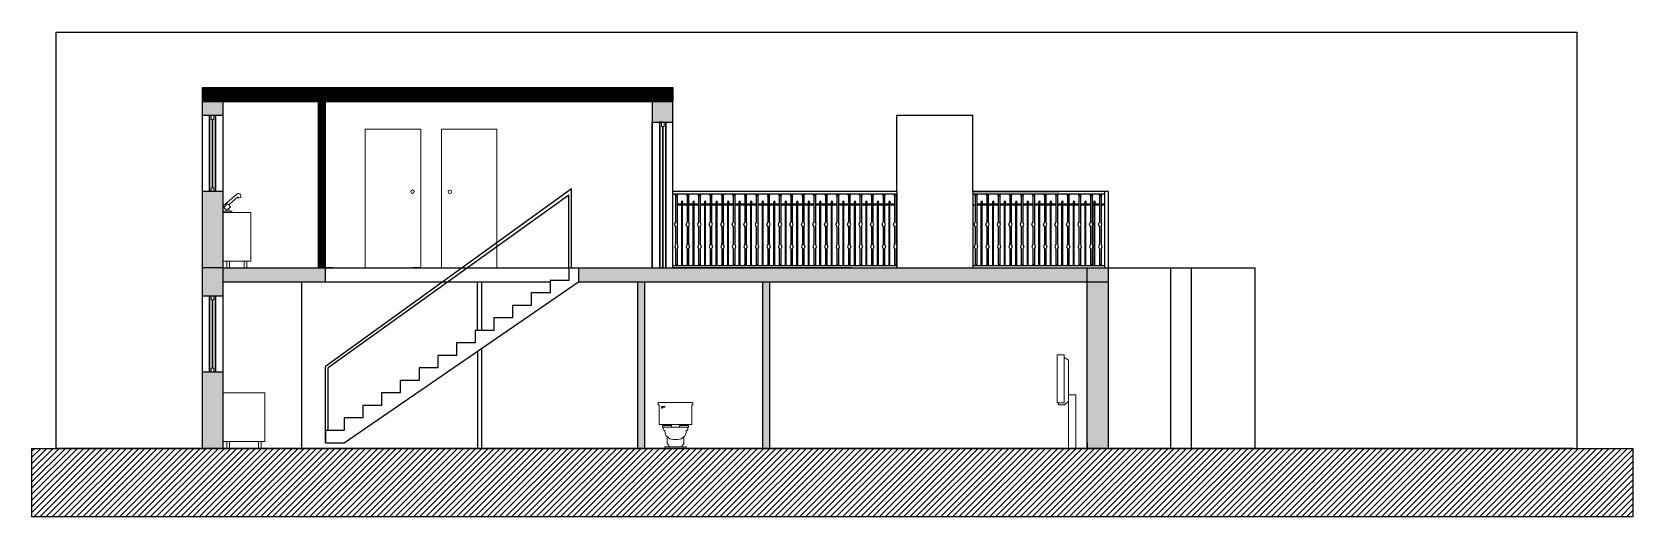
# Model space of a CAD drawing. Header units: inches. Extents: x -422522 to 22891, y -2973 to 414515.
# Drawn here: x 19571 to 21881, y 8225 to 8923 of the extents above; entities that cross this region are included whole.
import ezdxf

# ---------------------------------------------------------------- set-up
doc = ezdxf.new("R2010")
doc.units = ezdxf.units.IN
doc.header["$MEASUREMENT"] = 0
doc.layers.get('0').update_dxf_attribs({"lineweight": 25})
doc.layers.add('ARREDAMENTO', color=8, linetype='Continuous', lineweight=18)
doc.layers.add('INFISSI', color=4, linetype='Continuous', lineweight=18)
doc.layers.add('ringhiera', color=251, linetype='Continuous')
doc.styles.add('ARCH', font='txt')

# ---------------------------------------------------------------- blocks, each defined once
blk = doc.blocks.new('15FTOI06')
for p, q in [((10.5, 28), (-10.5, 28)), ((-10.5, 28), (-10.5, 26.5)), ((-10.5, 26.5), (-10, 26.5)), ((-10, 26.5), (-10, 14.5)), ((-8.5, 25.5), (-8.5, 24.5)), ((-6.5, 25.5), (-8.5, 25.5)), ((-8.5, 24.5), (-8, 24.5)), ((-8, 24.5), (-8, 25)), ((-8, 25), (-6.5, 25)), ((-6.5, 25), (-6.5, 25.5)), ((10, 14.5), (10, 26.5)), ((10, 26.5), (10.5, 26.5)), ((10.5, 26.5), (10.5, 28)), ((-10, 14.5), (10, 14.5)), ((-8, 14), (-8, 13)), ((-2.5, 14), (-8, 14)), ((-8, 13), (8, 13)), ((-7.5, 13), (-7.5, 11.5)), ((-6.5, 11), (-7, 11)), ((-6.5, 10.5), (-6.5, 11)), ((-2.5, 14), (-2.5, 13)), ((8, 14), (2.5, 14)), ((2.5, 14), (2.5, 13)), ((6.5, 10.5), (6.5, 11)), ((7, 11), (6.5, 11)), ((7.5, 11.5), (7.5, 13)), ((8, 13), (8, 14)), ((-6.5, 0), (-6.5, 1)), ((-6.5, 1), (6.5, 1)), ((-5, 6.93), (-5, 3)), ((-4, 2), (-4, 1)), ((1.5, 5.5), (-1.5, 5.5)), ((4, 2), (4, 1)), ((5, 3), (5, 6.93)), ((6.5, 1), (6.5, 0))]:
    blk.add_line(p, q)
for centre, radius, start, end in [((-7, 11.5), 0.5, 180, 270), ((-1.5, 10.5), 5, 180, 270), ((1.5, 10.5), 5, 270, 0), ((7, 11.5), 0.5, 270, 0), ((-4, 3), 1, 180, 270), ((4, 3), 1, 270, 0)]:
    blk.add_arc(centre, radius, start, end)
at = {"style": 'ARCH', "flags": 3}
blk.add_attdef('ITEM', (-10.5, -9), '', height=6, dxfattribs=at)
blk = doc.blocks.new('7-rob-elev')
for p, q in [((19.9, 26.9), (2.3, 11.4)), ((24.7, 25.6), (26, 21.8)), ((0, 8), (0, 2)), ((0, 2), (0, 0)), ((8.4, 2), (0, 2)), ((0, 0), (12.5, 0)), ((1, 7.1), (5.7, 12.3)), ((1, 10.3), (2.3, 11.4)), ((1, 7.1), (4.9, 3.1)), ((4.9, 3.1), (10.6, 7.4)), ((5.7, 12.3), (8.3, 11.1)), ((8, 11.2), (20.4, 22)), ((8.3, 11.1), (10.2, 8.7)), ((8.4, 2), (8.3, 5.7)), ((8.4, 2), (12.5, 2)), ((10.2, 8.7), (10.6, 7.4)), ((12.5, 2), (12.5, 0)), ((22, 21.6), (22.5, 20.5)), ((22.5, 20.5), (26, 21.8))]:
    blk.add_line(p, q)
for centre, radius, start, end in [((21.9, 24.6), 3, 19.115, 131.3547), ((3, 8), 3, 131.4831, 180), ((21.1, 21.3), 1, 21.5008, 131.0519)]:
    blk.add_arc(centre, radius, start, end)
blk = doc.blocks.new('scale')
for p, q in [((20333.1, 8697.5), (19978.1, 8441.5)), ((20329.1, 8688.5), (19982.1, 8439.4)), ((20329.1, 8583.5), (20329.1, 8688.5)), ((20333.1, 8583.5), (20333.1, 8697.5)), ((20329.1, 8583.5), (20329.1, 8565.5)), ((20343.1, 8583.5), (20343.1, 8563.5)), ((20005.1, 8331.5), (20343.1, 8563.5)), ((20302.1, 8547.5), (20275.1, 8547.5)), ((20275.1, 8547.5), (20275.1, 8529.5)), ((20329.1, 8565.5), (20302.1, 8565.5)), ((20302.1, 8565.5), (20302.1, 8547.5)), ((20275.1, 8529.5), (20248.1, 8529.5)), ((20248.1, 8529.5), (20248.1, 8511.5)), ((20248.1, 8511.5), (20221.1, 8511.5)), ((20221.1, 8511.5), (20221.1, 8493.5)), ((20221.1, 8493.5), (20194.1, 8493.5)), ((20194.1, 8493.5), (20194.1, 8475.5)), ((20167.1, 8457.5), (20140.1, 8457.5)), ((20140.1, 8457.5), (20140.1, 8439.5)), ((20194.1, 8475.5), (20167.1, 8475.5)), ((20167.1, 8475.5), (20167.1, 8457.5)), ((19978.1, 8331.5), (19978.1, 8441.5)), ((19982.1, 8349.5), (19982.1, 8439.4)), ((20140.1, 8439.5), (20113.1, 8439.5)), ((20113.1, 8439.5), (20113.1, 8421.5)), ((20113.1, 8421.5), (20086.1, 8421.5)), ((20086.1, 8421.5), (20086.1, 8403.5)), ((20059.1, 8385.5), (20032.1, 8385.5)), ((20032.1, 8385.5), (20032.1, 8367.5)), ((20086.1, 8403.5), (20059.1, 8403.5)), ((20059.1, 8403.5), (20059.1, 8385.5)), ((20032.1, 8367.5), (20005.1, 8367.5)), ((20005.1, 8367.5), (20005.1, 8349.5)), ((20005.1, 8349.5), (19978.1, 8349.5)), ((19978.1, 8349.5), (19978.1, 8331.5)), ((19978.1, 8331.5), (20005.1, 8331.5))]:
    blk.add_line(p, q)

msp = doc.modelspace()

# ---------------------------------------------------------------- hatches: boundary and pattern name
h = msp.add_hatch()
h.set_pattern_fill('ANSI31', color=0)
h.paths.add_polyline_path([(20496, 8843.5), (19817.3, 8843.5), (19817.3, 8823.5), (20496, 8823.5)])
h.paths.add_polyline_path([(19994.8, 8823.5), (19984.8, 8823.5), (19984.8, 8583.5), (19994.8, 8583.5)])
h = msp.add_hatch(color=0)
h.dxf.hatch_style = 1
h.paths.add_polyline_path([(20496, 8823.5), (20466, 8823.5), (20466, 8793.5), (20496, 8793.5)])
h.paths.add_polyline_path([(19847.3, 8693.5), (19817.3, 8693.5), (19817.3, 8583.5), (19847.3, 8583.5), (19847.3, 8593.5)])
h.paths.add_polyline_path([(19847.3, 8823.5), (19817.3, 8823.5), (19817.3, 8803.5), (19847.3, 8803.5)])
h.paths.add_polyline_path([(19847.3, 8583.5), (19817.3, 8583.5), (19817.3, 8543.5), (19847.3, 8543.5)])
h.paths.add_polyline_path([(19847.3, 8433.5), (19817.3, 8433.5), (19817.3, 8323.5), (19847.3, 8323.5)])
h = msp.add_hatch(color=0)
h.dxf.hatch_style = 1
h.paths.add_polyline_path([(19994.8, 8583.5), (19984.8, 8583.5), (19978.1, 8583.5), (19847.3, 8583.5), (19847.3, 8563.5), (19994.8, 8563.5)])
h.paths.add_polyline_path([(21093.9, 8583.5), (20359.8, 8583.5), (20359.8, 8563.5), (21093.9, 8563.5)])
h.paths.add_polyline_path([(20455.6, 8563.5), (20445.7, 8563.5), (20445.7, 8323.5), (20455.6, 8323.5)])
h.paths.add_polyline_path([(20635.8, 8563.5), (20625.9, 8563.5), (20625.9, 8323.5), (20635.8, 8323.5)])
h.paths.add_polyline_path([(21123.9, 8583.5), (21093.9, 8583.5), (21093.9, 8563.5), (21123.9, 8563.5)])
h.paths.add_polyline_path([(21123.9, 8563.5), (21093.9, 8563.5), (21093.9, 8323.5), (21123.9, 8323.5)])
h = msp.add_hatch()
h.set_pattern_fill('ANSI31', color=0, scale=50)
h.paths.add_polyline_path([(21881.3, 8323.5), (19571.4, 8323.5), (19571.4, 8224.8), (21881.3, 8224.8)])

# ---------------------------------------------------------------- linework, layer by layer
for p, q in [((19606.4, 8323.5), (19606.4, 8923.5)), ((19606.4, 8923.5), (21800.5, 8923.5)), ((21800.5, 8923.5), (21800.5, 8323.5)), ((19817.3, 8823.5), (19817.3, 8843.5)), ((19817.3, 8843.5), (20496, 8843.5)), ((20496, 8843.5), (20496, 8823.5)), ((19817.3, 8323.5), (19817.3, 8823.5)), ((19817.3, 8583.5), (19817.3, 8823.5)), ((19817.3, 8823.5), (20496, 8823.5)), ((19817.3, 8693.5), (19817.3, 8803.5)), ((19817.3, 8803.5), (19847.3, 8803.5)), ((19847.3, 8323.5), (19847.3, 8823.5)), ((19984.8, 8583.5), (19984.8, 8823.5)), ((19994.8, 8583.5), (19994.8, 8823.5)), ((20466, 8823.5), (20466, 8583.5)), ((20496, 8583.7), (20496, 8823.5)), ((20819.1, 8693.6), (20819.1, 8803.6)), ((20819.1, 8803.6), (20928.8, 8803.6)), ((20928.8, 8693.7), (20928.8, 8803.6)), ((20466, 8583.5), (20466, 8793.5)), ((20466, 8793.5), (20496, 8793.5)), ((20481, 8793.5), (20476, 8793.5)), ((19847.3, 8693.5), (19817.3, 8693.5)), ((19847.3, 8583.5), (19847.3, 8693.5)), ((20496, 8583.7), (20496, 8693.7)), ((20819.1, 8693.7), (20496, 8693.7)), ((20819.4, 8690), (20496, 8690)), ((20500, 8688.3), (20500, 8649.7)), ((20502.1, 8688.3), (20502.1, 8649.7)), ((20516.6, 8688.3), (20516.6, 8649.7)), ((20518.8, 8688.3), (20518.8, 8649.7)), ((20533.2, 8688.3), (20533.2, 8649.7)), ((20535.4, 8688.3), (20535.4, 8649.7)), ((20549.9, 8688.3), (20549.9, 8649.7)), ((20552, 8688.3), (20552, 8649.7)), ((20566.5, 8688.3), (20566.5, 8649.7)), ((20568.7, 8688.3), (20568.7, 8649.7)), ((20583.1, 8688.3), (20583.1, 8649.7)), ((20585.3, 8688.3), (20585.3, 8649.7)), ((20599.8, 8688.3), (20599.8, 8649.7)), ((20601.9, 8688.3), (20601.9, 8649.7)), ((20616.4, 8688.3), (20616.4, 8649.7)), ((20618.5, 8688.3), (20618.5, 8649.7)), ((20633, 8688.3), (20633, 8649.7)), ((20635.2, 8688.3), (20635.2, 8649.7)), ((20649.6, 8688.3), (20649.6, 8649.7)), ((20651.8, 8688.3), (20651.8, 8649.7)), ((20666.3, 8688.3), (20666.3, 8649.7)), ((20668.4, 8688.3), (20668.4, 8649.7)), ((20682.9, 8688.3), (20682.9, 8649.7)), ((20685.1, 8688.3), (20685.1, 8649.7)), ((20699.5, 8688.3), (20699.5, 8649.7)), ((20701.7, 8688.3), (20701.7, 8649.7)), ((20716.2, 8688.3), (20716.2, 8649.7)), ((20716.2, 8688.3), (20716.2, 8649.7)), ((20718.3, 8688.3), (20718.3, 8649.7)), ((20718.3, 8688.3), (20718.3, 8649.7)), ((20732.8, 8688.3), (20732.8, 8649.7)), ((20734.9, 8688.3), (20734.9, 8649.7)), ((20749.4, 8688.3), (20749.4, 8649.7)), ((20751.6, 8688.3), (20751.6, 8649.7)), ((20766, 8688.3), (20766, 8649.7)), ((20768.2, 8688.3), (20768.2, 8649.7)), ((20782.7, 8688.3), (20782.7, 8649.7)), ((20784.8, 8688.3), (20784.8, 8649.7)), ((20799.3, 8688.3), (20799.3, 8649.7)), ((20801.5, 8688.3), (20801.5, 8649.7)), ((20815.9, 8688.3), (20815.9, 8649.7)), ((20818.1, 8688.3), (20818.1, 8649.7)), ((20819.1, 8693.6), (20819.1, 8583.5)), ((20928.8, 8693.7), (20928.8, 8583.5)), ((21118.8, 8693.7), (20928.8, 8693.7)), ((20928.8, 8693.7), (21053.9, 8693.7)), ((21118.8, 8690), (20928.8, 8690)), ((20932.3, 8688.3), (20932.3, 8649.7)), ((20934.5, 8688.3), (20934.5, 8649.7)), ((20948.9, 8688.3), (20948.9, 8649.7)), ((20951.1, 8688.3), (20951.1, 8649.7)), ((20965.6, 8688.3), (20965.6, 8649.7)), ((20965.6, 8688.3), (20965.6, 8649.7)), ((20967.7, 8688.3), (20967.7, 8649.7)), ((20967.7, 8688.3), (20967.7, 8649.7)), ((20982.2, 8688.3), (20982.2, 8649.7)), ((20984.4, 8688.3), (20984.4, 8649.7)), ((20998.8, 8688.3), (20998.8, 8649.7)), ((21001, 8688.3), (21001, 8649.7)), ((21015.5, 8688.3), (21015.5, 8649.7)), ((21017.6, 8688.3), (21017.6, 8649.7)), ((21032.1, 8688.3), (21032.1, 8649.7)), ((21032.1, 8688.3), (21032.1, 8649.7)), ((21034.2, 8688.3), (21034.2, 8649.7)), ((21034.2, 8688.3), (21034.2, 8649.7)), ((21048.7, 8688.3), (21048.7, 8649.7)), ((21048.7, 8688.3), (21048.7, 8649.7)), ((21050.9, 8688.3), (21050.9, 8649.7)), ((21050.9, 8688.3), (21050.9, 8649.7)), ((21065.3, 8688.3), (21065.3, 8649.7)), ((21067.5, 8688.3), (21067.5, 8649.7)), ((21082, 8688.3), (21082, 8649.7)), ((21084.1, 8688.3), (21084.1, 8649.7)), ((21098.6, 8688.3), (21098.6, 8649.7)), ((21100.8, 8688.3), (21100.8, 8649.7)), ((21111.6, 8688.3), (21111.6, 8649.7)), ((21113.8, 8688.3), (21113.8, 8649.7)), ((21123.9, 8693.7), (21118.8, 8693.7)), ((21118.8, 8693.7), (21118.8, 8583.5)), ((21123.9, 8693.7), (21123.9, 8583.5)), ((20516.6, 8675.6), (20502.1, 8675.6)), ((20516.6, 8673.8), (20502.1, 8673.8)), ((20508.8, 8676.7), (20508.8, 8677.4)), ((20508.8, 8586.8), (20508.8, 8673.8)), ((20510, 8676.7), (20510, 8677.4)), ((20510, 8586.8), (20510, 8673.8)), ((20533.2, 8675.6), (20518.8, 8675.6)), ((20533.2, 8673.8), (20518.8, 8673.8)), ((20525.4, 8676.7), (20525.4, 8677.4)), ((20525.4, 8586.8), (20525.4, 8673.8)), ((20526.6, 8676.7), (20526.6, 8677.4)), ((20526.6, 8586.8), (20526.6, 8673.8)), ((20549.9, 8675.6), (20535.4, 8675.6)), ((20549.9, 8673.8), (20535.4, 8673.8)), ((20542, 8676.7), (20542, 8677.4)), ((20542, 8586.8), (20542, 8673.8)), ((20543.2, 8676.7), (20543.2, 8677.4)), ((20543.2, 8586.8), (20543.2, 8673.8)), ((20566.5, 8675.6), (20552, 8675.6)), ((20566.5, 8673.8), (20552, 8673.8)), ((20558.7, 8676.7), (20558.7, 8677.4)), ((20558.7, 8586.8), (20558.7, 8673.8)), ((20559.9, 8676.7), (20559.9, 8677.4)), ((20559.9, 8586.8), (20559.9, 8673.8)), ((20583.1, 8675.6), (20568.7, 8675.6)), ((20583.1, 8673.8), (20568.7, 8673.8)), ((20575.3, 8676.7), (20575.3, 8677.4)), ((20575.3, 8586.8), (20575.3, 8673.8)), ((20576.5, 8676.7), (20576.5, 8677.4)), ((20576.5, 8586.8), (20576.5, 8673.8)), ((20599.8, 8675.6), (20585.3, 8675.6)), ((20599.8, 8673.8), (20585.3, 8673.8)), ((20591.9, 8676.7), (20591.9, 8677.4)), ((20591.9, 8586.8), (20591.9, 8673.8)), ((20593.1, 8676.7), (20593.1, 8677.4)), ((20593.1, 8586.8), (20593.1, 8673.8)), ((20616.4, 8675.6), (20601.9, 8675.6)), ((20616.4, 8673.8), (20601.9, 8673.8)), ((20608.6, 8676.7), (20608.6, 8677.4)), ((20608.6, 8586.8), (20608.6, 8673.8)), ((20609.7, 8676.7), (20609.7, 8677.4)), ((20609.7, 8586.8), (20609.7, 8673.8)), ((20633, 8675.6), (20618.5, 8675.6)), ((20633, 8673.8), (20618.5, 8673.8)), ((20625.2, 8676.7), (20625.2, 8677.4)), ((20625.2, 8586.8), (20625.2, 8673.8)), ((20626.4, 8676.7), (20626.4, 8677.4)), ((20626.4, 8586.8), (20626.4, 8673.8)), ((20649.6, 8675.6), (20635.2, 8675.6)), ((20649.6, 8673.8), (20635.2, 8673.8)), ((20641.8, 8676.7), (20641.8, 8677.4)), ((20641.8, 8586.8), (20641.8, 8673.8)), ((20643, 8676.7), (20643, 8677.4)), ((20643, 8586.8), (20643, 8673.8)), ((20666.3, 8675.6), (20651.8, 8675.6)), ((20666.3, 8673.8), (20651.8, 8673.8)), ((20658.4, 8676.7), (20658.4, 8677.4)), ((20658.4, 8586.8), (20658.4, 8673.8)), ((20659.6, 8676.7), (20659.6, 8677.4)), ((20659.6, 8586.8), (20659.6, 8673.8)), ((20682.9, 8675.6), (20668.4, 8675.6)), ((20682.9, 8673.8), (20668.4, 8673.8)), ((20675.1, 8676.7), (20675.1, 8677.4)), ((20675.1, 8586.8), (20675.1, 8673.8)), ((20676.3, 8676.7), (20676.3, 8677.4)), ((20676.3, 8586.8), (20676.3, 8673.8)), ((20699.5, 8675.6), (20685.1, 8675.6)), ((20699.5, 8673.8), (20685.1, 8673.8)), ((20691.7, 8676.7), (20691.7, 8677.4)), ((20691.7, 8586.8), (20691.7, 8673.8)), ((20692.9, 8676.7), (20692.9, 8677.4)), ((20692.9, 8586.8), (20692.9, 8673.8)), ((20716.2, 8675.6), (20701.7, 8675.6)), ((20716.2, 8673.8), (20701.7, 8673.8)), ((20708.3, 8676.7), (20708.3, 8677.4)), ((20708.3, 8586.8), (20708.3, 8673.8)), ((20709.5, 8676.7), (20709.5, 8677.4)), ((20709.5, 8586.8), (20709.5, 8673.8)), ((20732.8, 8675.6), (20718.3, 8675.6)), ((20732.8, 8673.8), (20718.3, 8673.8)), ((20725, 8676.7), (20725, 8677.4)), ((20725, 8586.8), (20725, 8673.8)), ((20726.1, 8676.7), (20726.1, 8677.4)), ((20726.1, 8586.8), (20726.1, 8673.8)), ((20749.4, 8675.6), (20734.9, 8675.6)), ((20749.4, 8673.8), (20734.9, 8673.8)), ((20741.6, 8676.7), (20741.6, 8677.4)), ((20741.6, 8586.8), (20741.6, 8673.8)), ((20742.8, 8676.7), (20742.8, 8677.4)), ((20742.8, 8586.8), (20742.8, 8673.8)), ((20766, 8675.6), (20751.6, 8675.6)), ((20766, 8673.8), (20751.6, 8673.8)), ((20758.2, 8676.7), (20758.2, 8677.4)), ((20758.2, 8586.8), (20758.2, 8673.8)), ((20759.4, 8676.7), (20759.4, 8677.4)), ((20759.4, 8586.8), (20759.4, 8673.8)), ((20782.7, 8675.6), (20768.2, 8675.6)), ((20782.7, 8673.8), (20768.2, 8673.8)), ((20774.8, 8676.7), (20774.8, 8677.4)), ((20774.8, 8586.8), (20774.8, 8673.8)), ((20776, 8676.7), (20776, 8677.4)), ((20776, 8586.8), (20776, 8673.8)), ((20799.3, 8675.6), (20784.8, 8675.6)), ((20799.3, 8673.8), (20784.8, 8673.8)), ((20791.5, 8676.7), (20791.5, 8677.4)), ((20791.5, 8586.8), (20791.5, 8673.8)), ((20792.6, 8676.7), (20792.6, 8677.4)), ((20792.6, 8586.8), (20792.6, 8673.8)), ((20815.9, 8675.6), (20801.5, 8675.6)), ((20815.9, 8673.8), (20801.5, 8673.8)), ((20808.1, 8676.7), (20808.1, 8677.4)), ((20808.1, 8586.8), (20808.1, 8673.8)), ((20809.3, 8676.7), (20809.3, 8677.4)), ((20809.3, 8586.8), (20809.3, 8673.8)), ((20819.1, 8675.6), (20818.1, 8675.6)), ((20819.1, 8673.8), (20818.1, 8673.8)), ((20932.3, 8673.8), (20928.8, 8673.8)), ((20948.9, 8675.6), (20934.5, 8675.6)), ((20948.9, 8673.8), (20934.5, 8673.8)), ((20941.1, 8676.7), (20941.1, 8677.4)), ((20941.1, 8586.8), (20941.1, 8673.8)), ((20942.3, 8676.7), (20942.3, 8677.4)), ((20942.3, 8586.8), (20942.3, 8673.8)), ((20965.6, 8675.6), (20951.1, 8675.6)), ((20965.6, 8673.8), (20951.1, 8673.8)), ((20957.7, 8676.7), (20957.7, 8677.4)), ((20957.7, 8586.8), (20957.7, 8673.8)), ((20958.9, 8676.7), (20958.9, 8677.4)), ((20958.9, 8586.8), (20958.9, 8673.8)), ((20982.2, 8675.6), (20967.7, 8675.6)), ((20982.2, 8673.8), (20967.7, 8673.8)), ((20974.4, 8676.7), (20974.4, 8677.4)), ((20974.4, 8586.8), (20974.4, 8673.8)), ((20975.6, 8676.7), (20975.6, 8677.4)), ((20975.6, 8586.8), (20975.6, 8673.8)), ((20998.8, 8675.6), (20984.4, 8675.6)), ((20998.8, 8673.8), (20984.4, 8673.8)), ((20991, 8676.7), (20991, 8677.4)), ((20991, 8586.8), (20991, 8673.8)), ((20992.2, 8676.7), (20992.2, 8677.4)), ((20992.2, 8586.8), (20992.2, 8673.8)), ((21015.5, 8675.6), (21001, 8675.6)), ((21015.5, 8673.8), (21001, 8673.8)), ((21007.6, 8676.7), (21007.6, 8677.4)), ((21007.6, 8586.8), (21007.6, 8673.8)), ((21008.8, 8676.7), (21008.8, 8677.4)), ((21008.8, 8586.8), (21008.8, 8673.8)), ((21032.1, 8675.6), (21017.6, 8675.6)), ((21032.1, 8673.8), (21017.6, 8673.8)), ((21024.3, 8676.7), (21024.3, 8677.4)), ((21024.3, 8586.8), (21024.3, 8673.8)), ((21025.4, 8676.7), (21025.4, 8677.4)), ((21025.4, 8586.8), (21025.4, 8673.8)), ((21048.7, 8675.6), (21034.2, 8675.6)), ((21048.7, 8675.6), (21034.2, 8675.6)), ((21048.7, 8673.8), (21034.2, 8673.8)), ((21048.7, 8673.8), (21034.2, 8673.8)), ((21040.9, 8676.7), (21040.9, 8677.4)), ((21040.9, 8676.7), (21040.9, 8677.4)), ((21040.9, 8586.8), (21040.9, 8673.8)), ((21040.9, 8586.8), (21040.9, 8673.8)), ((21042.1, 8676.7), (21042.1, 8677.4)), ((21042.1, 8676.7), (21042.1, 8677.4)), ((21042.1, 8586.8), (21042.1, 8673.8)), ((21042.1, 8586.8), (21042.1, 8673.8)), ((21053.9, 8675.6), (21050.9, 8675.6)), ((21065.3, 8675.6), (21050.9, 8675.6)), ((21053.9, 8673.8), (21050.9, 8673.8)), ((21065.3, 8673.8), (21050.9, 8673.8)), ((21057.5, 8676.7), (21057.5, 8677.4)), ((21057.5, 8586.8), (21057.5, 8673.8)), ((21058.7, 8676.7), (21058.7, 8677.4)), ((21058.7, 8586.8), (21058.7, 8673.8)), ((21082, 8675.6), (21067.5, 8675.6)), ((21082, 8673.8), (21067.5, 8673.8)), ((21074.1, 8676.7), (21074.1, 8677.4)), ((21074.1, 8586.8), (21074.1, 8673.8)), ((21075.3, 8676.7), (21075.3, 8677.4)), ((21075.3, 8586.8), (21075.3, 8673.8)), ((21098.6, 8675.6), (21084.1, 8675.6)), ((21098.6, 8673.8), (21084.1, 8673.8)), ((21090.8, 8676.7), (21090.8, 8677.4)), ((21090.8, 8586.8), (21090.8, 8673.8)), ((21092, 8676.7), (21092, 8677.4)), ((21092, 8586.8), (21092, 8673.8)), ((21111.6, 8675.6), (21100.8, 8675.6)), ((21111.6, 8673.8), (21100.8, 8673.8)), ((21103.8, 8676.7), (21103.8, 8677.4)), ((21103.8, 8586.8), (21103.8, 8673.8)), ((21105, 8676.7), (21105, 8677.4)), ((21105, 8586.8), (21105, 8673.8)), ((21118.8, 8675.6), (21113.8, 8675.6)), ((21118.8, 8673.8), (21113.8, 8673.8)), ((20498.7, 8646.5), (20500, 8649.7)), ((20500, 8643), (20498.7, 8646.5)), ((20500, 8643), (20500, 8617.6)), ((20503.4, 8646.5), (20502.1, 8649.7)), ((20502.1, 8643), (20503.4, 8646.5)), ((20502.1, 8643), (20502.1, 8617.6)), ((20515.3, 8646.5), (20516.6, 8649.7)), ((20516.6, 8643), (20515.3, 8646.5)), ((20516.6, 8643), (20516.6, 8617.6)), ((20520.1, 8646.5), (20518.8, 8649.7)), ((20518.8, 8643), (20520.1, 8646.5)), ((20518.8, 8643), (20518.8, 8617.6)), ((20531.9, 8646.5), (20533.2, 8649.7)), ((20533.2, 8643), (20531.9, 8646.5)), ((20533.2, 8643), (20533.2, 8617.6)), ((20536.7, 8646.5), (20535.4, 8649.7)), ((20535.4, 8643), (20536.7, 8646.5)), ((20535.4, 8643), (20535.4, 8617.6)), ((20548.6, 8646.5), (20549.9, 8649.7)), ((20549.9, 8643), (20548.6, 8646.5)), ((20549.9, 8643), (20549.9, 8617.6)), ((20553.3, 8646.5), (20552, 8649.7)), ((20552, 8643), (20553.3, 8646.5)), ((20552, 8643), (20552, 8617.6)), ((20565.2, 8646.5), (20566.5, 8649.7)), ((20566.5, 8643), (20565.2, 8646.5)), ((20566.5, 8643), (20566.5, 8617.6)), ((20570, 8646.5), (20568.7, 8649.7)), ((20568.7, 8643), (20570, 8646.5)), ((20568.7, 8643), (20568.7, 8617.6)), ((20581.8, 8646.5), (20583.1, 8649.7)), ((20583.1, 8643), (20581.8, 8646.5)), ((20583.1, 8643), (20583.1, 8617.6)), ((20586.6, 8646.5), (20585.3, 8649.7)), ((20585.3, 8643), (20586.6, 8646.5)), ((20585.3, 8643), (20585.3, 8617.6)), ((20598.5, 8646.5), (20599.8, 8649.7)), ((20599.8, 8643), (20598.5, 8646.5)), ((20599.8, 8643), (20599.8, 8617.6)), ((20603.2, 8646.5), (20601.9, 8649.7)), ((20601.9, 8643), (20603.2, 8646.5)), ((20601.9, 8643), (20601.9, 8617.6)), ((20615.1, 8646.5), (20616.4, 8649.7)), ((20616.4, 8643), (20615.1, 8646.5)), ((20616.4, 8643), (20616.4, 8617.6)), ((20619.8, 8646.5), (20618.5, 8649.7)), ((20618.5, 8643), (20619.8, 8646.5)), ((20618.5, 8643), (20618.5, 8617.6)), ((20631.7, 8646.5), (20633, 8649.7)), ((20633, 8643), (20631.7, 8646.5)), ((20633, 8643), (20633, 8617.6)), ((20636.5, 8646.5), (20635.2, 8649.7)), ((20635.2, 8643), (20636.5, 8646.5)), ((20635.2, 8643), (20635.2, 8617.6)), ((20648.3, 8646.5), (20649.6, 8649.7)), ((20649.6, 8643), (20648.3, 8646.5)), ((20649.6, 8643), (20649.6, 8617.6)), ((20653.1, 8646.5), (20651.8, 8649.7)), ((20651.8, 8643), (20653.1, 8646.5)), ((20651.8, 8643), (20651.8, 8617.6)), ((20665, 8646.5), (20666.3, 8649.7)), ((20666.3, 8643), (20665, 8646.5)), ((20666.3, 8643), (20666.3, 8617.6)), ((20669.7, 8646.5), (20668.4, 8649.7)), ((20668.4, 8643), (20669.7, 8646.5)), ((20668.4, 8643), (20668.4, 8617.6)), ((20681.6, 8646.5), (20682.9, 8649.7)), ((20682.9, 8643), (20681.6, 8646.5)), ((20682.9, 8643), (20682.9, 8617.6)), ((20686.4, 8646.5), (20685.1, 8649.7)), ((20685.1, 8643), (20686.4, 8646.5)), ((20685.1, 8643), (20685.1, 8617.6)), ((20698.2, 8646.5), (20699.5, 8649.7)), ((20699.5, 8643), (20698.2, 8646.5)), ((20699.5, 8643), (20699.5, 8617.6)), ((20703, 8646.5), (20701.7, 8649.7)), ((20701.7, 8643), (20703, 8646.5)), ((20701.7, 8643), (20701.7, 8617.6)), ((20714.8, 8646.5), (20716.2, 8649.7)), ((20714.8, 8646.5), (20716.2, 8649.7)), ((20716.2, 8643), (20714.8, 8646.5)), ((20716.2, 8643), (20714.8, 8646.5)), ((20716.2, 8643), (20716.2, 8617.6)), ((20716.2, 8643), (20716.2, 8617.6)), ((20719.6, 8646.5), (20718.3, 8649.7)), ((20719.6, 8646.5), (20718.3, 8649.7)), ((20718.3, 8643), (20719.6, 8646.5)), ((20718.3, 8643), (20719.6, 8646.5)), ((20718.3, 8643), (20718.3, 8617.6)), ((20718.3, 8643), (20718.3, 8617.6)), ((20731.5, 8646.5), (20732.8, 8649.7)), ((20732.8, 8643), (20731.5, 8646.5)), ((20732.8, 8643), (20732.8, 8617.6)), ((20736.2, 8646.5), (20734.9, 8649.7)), ((20734.9, 8643), (20736.2, 8646.5)), ((20734.9, 8643), (20734.9, 8617.6)), ((20748.1, 8646.5), (20749.4, 8649.7)), ((20749.4, 8643), (20748.1, 8646.5)), ((20749.4, 8643), (20749.4, 8617.6)), ((20752.9, 8646.5), (20751.6, 8649.7)), ((20751.6, 8643), (20752.9, 8646.5)), ((20751.6, 8643), (20751.6, 8617.6)), ((20764.7, 8646.5), (20766, 8649.7)), ((20766, 8643), (20764.7, 8646.5)), ((20766, 8643), (20766, 8617.6)), ((20769.5, 8646.5), (20768.2, 8649.7)), ((20768.2, 8643), (20769.5, 8646.5)), ((20768.2, 8643), (20768.2, 8617.6)), ((20781.4, 8646.5), (20782.7, 8649.7)), ((20782.7, 8643), (20781.4, 8646.5)), ((20782.7, 8643), (20782.7, 8617.6)), ((20786.1, 8646.5), (20784.8, 8649.7)), ((20784.8, 8643), (20786.1, 8646.5)), ((20784.8, 8643), (20784.8, 8617.6)), ((20798, 8646.5), (20799.3, 8649.7)), ((20799.3, 8643), (20798, 8646.5)), ((20799.3, 8643), (20799.3, 8617.6)), ((20802.8, 8646.5), (20801.5, 8649.7)), ((20801.5, 8643), (20802.8, 8646.5)), ((20801.5, 8643), (20801.5, 8617.6)), ((20814.6, 8646.5), (20815.9, 8649.7)), ((20815.9, 8643), (20814.6, 8646.5)), ((20815.9, 8643), (20815.9, 8617.6)), ((20819.4, 8646.5), (20818.1, 8649.7)), ((20818.1, 8643), (20819.4, 8646.5)), ((20818.1, 8643), (20818.1, 8617.6)), ((20931, 8646.5), (20932.3, 8649.7)), ((20932.3, 8643), (20931, 8646.5)), ((20932.3, 8643), (20932.3, 8617.6)), ((20935.8, 8646.5), (20934.5, 8649.7)), ((20934.5, 8643), (20935.8, 8646.5)), ((20934.5, 8643), (20934.5, 8617.6)), ((20947.6, 8646.5), (20948.9, 8649.7)), ((20948.9, 8643), (20947.6, 8646.5)), ((20948.9, 8643), (20948.9, 8617.6)), ((20952.4, 8646.5), (20951.1, 8649.7)), ((20951.1, 8643), (20952.4, 8646.5)), ((20951.1, 8643), (20951.1, 8617.6)), ((20964.3, 8646.5), (20965.6, 8649.7)), ((20964.3, 8646.5), (20965.6, 8649.7)), ((20965.6, 8643), (20964.3, 8646.5)), ((20965.6, 8643), (20964.3, 8646.5)), ((20965.6, 8643), (20965.6, 8617.6)), ((20965.6, 8643), (20965.6, 8617.6)), ((20969, 8646.5), (20967.7, 8649.7)), ((20969, 8646.5), (20967.7, 8649.7)), ((20967.7, 8643), (20969, 8646.5)), ((20967.7, 8643), (20969, 8646.5)), ((20967.7, 8643), (20967.7, 8617.6)), ((20967.7, 8643), (20967.7, 8617.6)), ((20980.9, 8646.5), (20982.2, 8649.7)), ((20982.2, 8643), (20980.9, 8646.5)), ((20982.2, 8643), (20982.2, 8617.6)), ((20985.7, 8646.5), (20984.4, 8649.7)), ((20984.4, 8643), (20985.7, 8646.5)), ((20984.4, 8643), (20984.4, 8617.6)), ((20997.5, 8646.5), (20998.8, 8649.7)), ((20998.8, 8643), (20997.5, 8646.5)), ((20998.8, 8643), (20998.8, 8617.6)), ((21002.3, 8646.5), (21001, 8649.7)), ((21001, 8643), (21002.3, 8646.5)), ((21001, 8643), (21001, 8617.6)), ((21014.2, 8646.5), (21015.5, 8649.7)), ((21015.5, 8643), (21014.2, 8646.5)), ((21015.5, 8643), (21015.5, 8617.6)), ((21018.9, 8646.5), (21017.6, 8649.7)), ((21017.6, 8643), (21018.9, 8646.5)), ((21017.6, 8643), (21017.6, 8617.6)), ((21030.8, 8646.5), (21032.1, 8649.7)), ((21030.8, 8646.5), (21032.1, 8649.7)), ((21032.1, 8643), (21030.8, 8646.5)), ((21032.1, 8643), (21030.8, 8646.5)), ((21032.1, 8643), (21032.1, 8617.6)), ((21032.1, 8643), (21032.1, 8617.6)), ((21035.5, 8646.5), (21034.2, 8649.7)), ((21035.5, 8646.5), (21034.2, 8649.7)), ((21034.2, 8643), (21035.5, 8646.5)), ((21034.2, 8643), (21035.5, 8646.5)), ((21034.2, 8643), (21034.2, 8617.6)), ((21034.2, 8643), (21034.2, 8617.6)), ((21047.4, 8646.5), (21048.7, 8649.7)), ((21047.4, 8646.5), (21048.7, 8649.7)), ((21048.7, 8643), (21047.4, 8646.5)), ((21048.7, 8643), (21047.4, 8646.5)), ((21048.7, 8643), (21048.7, 8617.6)), ((21048.7, 8643), (21048.7, 8617.6)), ((21052.2, 8646.5), (21050.9, 8649.7)), ((21052.2, 8646.5), (21050.9, 8649.7)), ((21050.9, 8643), (21052.2, 8646.5)), ((21050.9, 8643), (21052.2, 8646.5)), ((21050.9, 8643), (21050.9, 8617.6)), ((21050.9, 8643), (21050.9, 8617.6)), ((21064, 8646.5), (21065.3, 8649.7)), ((21065.3, 8643), (21064, 8646.5)), ((21065.3, 8643), (21065.3, 8617.6)), ((21068.8, 8646.5), (21067.5, 8649.7)), ((21067.5, 8643), (21068.8, 8646.5)), ((21067.5, 8643), (21067.5, 8617.6)), ((21080.7, 8646.5), (21082, 8649.7)), ((21082, 8643), (21080.7, 8646.5)), ((21082, 8643), (21082, 8617.6)), ((21085.4, 8646.5), (21084.1, 8649.7)), ((21084.1, 8643), (21085.4, 8646.5)), ((21084.1, 8643), (21084.1, 8617.6)), ((21097.3, 8646.5), (21098.6, 8649.7)), ((21098.6, 8643), (21097.3, 8646.5)), ((21098.6, 8643), (21098.6, 8617.6)), ((21102.1, 8646.5), (21100.8, 8649.7)), ((21100.8, 8643), (21102.1, 8646.5)), ((21100.8, 8643), (21100.8, 8617.6)), ((21110.3, 8646.5), (21111.6, 8649.7)), ((21111.6, 8643), (21110.3, 8646.5)), ((21111.6, 8643), (21111.6, 8617.6)), ((21115.1, 8646.5), (21113.8, 8649.7)), ((21113.8, 8643), (21115.1, 8646.5)), ((21113.8, 8643), (21113.8, 8617.6)), ((20500, 8617.6), (20498.7, 8614.1)), ((20502.1, 8617.6), (20503.4, 8614.1)), ((20516.6, 8617.6), (20515.3, 8614.1)), ((20518.8, 8617.6), (20520.1, 8614.1)), ((20533.2, 8617.6), (20531.9, 8614.1)), ((20535.4, 8617.6), (20536.7, 8614.1)), ((20549.9, 8617.6), (20548.6, 8614.1)), ((20552, 8617.6), (20553.3, 8614.1)), ((20566.5, 8617.6), (20565.2, 8614.1)), ((20568.7, 8617.6), (20570, 8614.1)), ((20583.1, 8617.6), (20581.8, 8614.1)), ((20585.3, 8617.6), (20586.6, 8614.1)), ((20599.8, 8617.6), (20598.5, 8614.1)), ((20601.9, 8617.6), (20603.2, 8614.1)), ((20616.4, 8617.6), (20615.1, 8614.1)), ((20618.5, 8617.6), (20619.8, 8614.1)), ((20633, 8617.6), (20631.7, 8614.1)), ((20635.2, 8617.6), (20636.5, 8614.1)), ((20649.6, 8617.6), (20648.3, 8614.1)), ((20651.8, 8617.6), (20653.1, 8614.1)), ((20666.3, 8617.6), (20665, 8614.1)), ((20668.4, 8617.6), (20669.7, 8614.1)), ((20682.9, 8617.6), (20681.6, 8614.1)), ((20685.1, 8617.6), (20686.4, 8614.1)), ((20699.5, 8617.6), (20698.2, 8614.1)), ((20701.7, 8617.6), (20703, 8614.1)), ((20716.2, 8617.6), (20714.8, 8614.1)), ((20716.2, 8617.6), (20714.8, 8614.1)), ((20718.3, 8617.6), (20719.6, 8614.1)), ((20718.3, 8617.6), (20719.6, 8614.1)), ((20732.8, 8617.6), (20731.5, 8614.1)), ((20734.9, 8617.6), (20736.2, 8614.1)), ((20749.4, 8617.6), (20748.1, 8614.1)), ((20751.6, 8617.6), (20752.9, 8614.1)), ((20766, 8617.6), (20764.7, 8614.1)), ((20768.2, 8617.6), (20769.5, 8614.1)), ((20782.7, 8617.6), (20781.4, 8614.1)), ((20784.8, 8617.6), (20786.1, 8614.1)), ((20799.3, 8617.6), (20798, 8614.1)), ((20801.5, 8617.6), (20802.8, 8614.1)), ((20815.9, 8617.6), (20814.6, 8614.1)), ((20818.1, 8617.6), (20819.4, 8614.1)), ((20932.3, 8617.6), (20931, 8614.1)), ((20934.5, 8617.6), (20935.8, 8614.1)), ((20948.9, 8617.6), (20947.6, 8614.1)), ((20951.1, 8617.6), (20952.4, 8614.1)), ((20965.6, 8617.6), (20964.3, 8614.1)), ((20965.6, 8617.6), (20964.3, 8614.1)), ((20967.7, 8617.6), (20969, 8614.1)), ((20967.7, 8617.6), (20969, 8614.1)), ((20982.2, 8617.6), (20980.9, 8614.1)), ((20984.4, 8617.6), (20985.7, 8614.1)), ((20998.8, 8617.6), (20997.5, 8614.1)), ((21001, 8617.6), (21002.3, 8614.1)), ((21015.5, 8617.6), (21014.2, 8614.1)), ((21017.6, 8617.6), (21018.9, 8614.1)), ((21032.1, 8617.6), (21030.8, 8614.1)), ((21032.1, 8617.6), (21030.8, 8614.1)), ((21034.2, 8617.6), (21035.5, 8614.1)), ((21034.2, 8617.6), (21035.5, 8614.1)), ((21048.7, 8617.6), (21047.4, 8614.1)), ((21048.7, 8617.6), (21047.4, 8614.1)), ((21050.9, 8617.6), (21052.2, 8614.1)), ((21050.9, 8617.6), (21052.2, 8614.1)), ((21065.3, 8617.6), (21064, 8614.1)), ((21067.5, 8617.6), (21068.8, 8614.1)), ((21082, 8617.6), (21080.7, 8614.1)), ((21084.1, 8617.6), (21085.4, 8614.1)), ((21098.6, 8617.6), (21097.3, 8614.1)), ((21100.8, 8617.6), (21102.1, 8614.1)), ((21111.6, 8617.6), (21110.3, 8614.1)), ((21113.8, 8617.6), (21115.1, 8614.1)), ((19847.3, 8593.5), (19847.3, 8593.5)), ((19847.3, 8583.5), (19847.3, 8593.5)), ((20498.7, 8614.1), (20500, 8610.9)), ((20500, 8610.9), (20500, 8587.9)), ((20503.4, 8614.1), (20502.1, 8610.9)), ((20502.1, 8610.9), (20502.1, 8587.9)), ((20515.3, 8614.1), (20516.6, 8610.9)), ((20516.6, 8610.9), (20516.6, 8587.9)), ((20520.1, 8614.1), (20518.8, 8610.9)), ((20518.8, 8610.9), (20518.8, 8587.9)), ((20531.9, 8614.1), (20533.2, 8610.9)), ((20533.2, 8610.9), (20533.2, 8587.9)), ((20536.7, 8614.1), (20535.4, 8610.9)), ((20535.4, 8610.9), (20535.4, 8587.9)), ((20548.6, 8614.1), (20549.9, 8610.9)), ((20549.9, 8610.9), (20549.9, 8587.9)), ((20553.3, 8614.1), (20552, 8610.9)), ((20552, 8610.9), (20552, 8587.9)), ((20565.2, 8614.1), (20566.5, 8610.9)), ((20566.5, 8610.9), (20566.5, 8587.9)), ((20570, 8614.1), (20568.7, 8610.9)), ((20568.7, 8610.9), (20568.7, 8587.9)), ((20581.8, 8614.1), (20583.1, 8610.9)), ((20583.1, 8610.9), (20583.1, 8587.9)), ((20586.6, 8614.1), (20585.3, 8610.9)), ((20585.3, 8610.9), (20585.3, 8587.9)), ((20598.5, 8614.1), (20599.8, 8610.9)), ((20599.8, 8610.9), (20599.8, 8587.9)), ((20603.2, 8614.1), (20601.9, 8610.9)), ((20601.9, 8610.9), (20601.9, 8587.9)), ((20615.1, 8614.1), (20616.4, 8610.9)), ((20616.4, 8610.9), (20616.4, 8587.9)), ((20619.8, 8614.1), (20618.5, 8610.9)), ((20618.5, 8610.9), (20618.5, 8587.9)), ((20631.7, 8614.1), (20633, 8610.9)), ((20633, 8610.9), (20633, 8587.9)), ((20636.5, 8614.1), (20635.2, 8610.9)), ((20635.2, 8610.9), (20635.2, 8587.9)), ((20648.3, 8614.1), (20649.6, 8610.9)), ((20649.6, 8610.9), (20649.6, 8587.9)), ((20653.1, 8614.1), (20651.8, 8610.9)), ((20651.8, 8610.9), (20651.8, 8587.9)), ((20665, 8614.1), (20666.3, 8610.9)), ((20666.3, 8610.9), (20666.3, 8587.9)), ((20669.7, 8614.1), (20668.4, 8610.9)), ((20668.4, 8610.9), (20668.4, 8587.9)), ((20681.6, 8614.1), (20682.9, 8610.9)), ((20682.9, 8610.9), (20682.9, 8587.9)), ((20686.4, 8614.1), (20685.1, 8610.9)), ((20685.1, 8610.9), (20685.1, 8587.9)), ((20698.2, 8614.1), (20699.5, 8610.9)), ((20699.5, 8610.9), (20699.5, 8587.9)), ((20703, 8614.1), (20701.7, 8610.9)), ((20701.7, 8610.9), (20701.7, 8587.9)), ((20714.8, 8614.1), (20716.2, 8610.9)), ((20714.8, 8614.1), (20716.2, 8610.9)), ((20716.2, 8610.9), (20716.2, 8587.9)), ((20716.2, 8610.9), (20716.2, 8587.9)), ((20719.6, 8614.1), (20718.3, 8610.9)), ((20719.6, 8614.1), (20718.3, 8610.9)), ((20718.3, 8610.9), (20718.3, 8587.9)), ((20718.3, 8610.9), (20718.3, 8587.9)), ((20731.5, 8614.1), (20732.8, 8610.9)), ((20732.8, 8610.9), (20732.8, 8587.9)), ((20736.2, 8614.1), (20734.9, 8610.9)), ((20734.9, 8610.9), (20734.9, 8587.9)), ((20748.1, 8614.1), (20749.4, 8610.9)), ((20749.4, 8610.9), (20749.4, 8587.9)), ((20752.9, 8614.1), (20751.6, 8610.9)), ((20751.6, 8610.9), (20751.6, 8587.9)), ((20764.7, 8614.1), (20766, 8610.9)), ((20766, 8610.9), (20766, 8587.9)), ((20769.5, 8614.1), (20768.2, 8610.9)), ((20768.2, 8610.9), (20768.2, 8587.9)), ((20781.4, 8614.1), (20782.7, 8610.9)), ((20782.7, 8610.9), (20782.7, 8587.9)), ((20786.1, 8614.1), (20784.8, 8610.9)), ((20784.8, 8610.9), (20784.8, 8587.9)), ((20798, 8614.1), (20799.3, 8610.9)), ((20799.3, 8610.9), (20799.3, 8587.9)), ((20802.8, 8614.1), (20801.5, 8610.9)), ((20801.5, 8610.9), (20801.5, 8587.9)), ((20814.6, 8614.1), (20815.9, 8610.9)), ((20815.9, 8610.9), (20815.9, 8587.9)), ((20819.4, 8614.1), (20818.1, 8610.9)), ((20818.1, 8610.9), (20818.1, 8587.9)), ((20931, 8614.1), (20932.3, 8610.9)), ((20932.3, 8610.9), (20932.3, 8587.9)), ((20935.8, 8614.1), (20934.5, 8610.9)), ((20934.5, 8610.9), (20934.5, 8587.9)), ((20947.6, 8614.1), (20948.9, 8610.9)), ((20948.9, 8610.9), (20948.9, 8587.9)), ((20952.4, 8614.1), (20951.1, 8610.9)), ((20951.1, 8610.9), (20951.1, 8587.9)), ((20964.3, 8614.1), (20965.6, 8610.9)), ((20964.3, 8614.1), (20965.6, 8610.9)), ((20965.6, 8610.9), (20965.6, 8587.9)), ((20965.6, 8610.9), (20965.6, 8587.9)), ((20969, 8614.1), (20967.7, 8610.9)), ((20969, 8614.1), (20967.7, 8610.9)), ((20967.7, 8610.9), (20967.7, 8587.9)), ((20967.7, 8610.9), (20967.7, 8587.9)), ((20980.9, 8614.1), (20982.2, 8610.9)), ((20982.2, 8610.9), (20982.2, 8587.9)), ((20985.7, 8614.1), (20984.4, 8610.9)), ((20984.4, 8610.9), (20984.4, 8587.9)), ((20997.5, 8614.1), (20998.8, 8610.9)), ((20998.8, 8610.9), (20998.8, 8587.9)), ((21002.3, 8614.1), (21001, 8610.9)), ((21001, 8610.9), (21001, 8587.9)), ((21014.2, 8614.1), (21015.5, 8610.9)), ((21015.5, 8610.9), (21015.5, 8587.9)), ((21018.9, 8614.1), (21017.6, 8610.9)), ((21017.6, 8610.9), (21017.6, 8587.9)), ((21030.8, 8614.1), (21032.1, 8610.9)), ((21030.8, 8614.1), (21032.1, 8610.9)), ((21032.1, 8610.9), (21032.1, 8587.9)), ((21032.1, 8610.9), (21032.1, 8587.9)), ((21035.5, 8614.1), (21034.2, 8610.9)), ((21035.5, 8614.1), (21034.2, 8610.9)), ((21034.2, 8610.9), (21034.2, 8587.9)), ((21034.2, 8610.9), (21034.2, 8587.9)), ((21047.4, 8614.1), (21048.7, 8610.9)), ((21047.4, 8614.1), (21048.7, 8610.9)), ((21048.7, 8610.9), (21048.7, 8587.9)), ((21048.7, 8610.9), (21048.7, 8587.9)), ((21052.2, 8614.1), (21050.9, 8610.9)), ((21052.2, 8614.1), (21050.9, 8610.9)), ((21050.9, 8610.9), (21050.9, 8587.9)), ((21050.9, 8610.9), (21050.9, 8587.9)), ((21064, 8614.1), (21065.3, 8610.9)), ((21065.3, 8610.9), (21065.3, 8587.9)), ((21068.8, 8614.1), (21067.5, 8610.9)), ((21067.5, 8610.9), (21067.5, 8587.9)), ((21080.7, 8614.1), (21082, 8610.9)), ((21082, 8610.9), (21082, 8587.9)), ((21085.4, 8614.1), (21084.1, 8610.9)), ((21084.1, 8610.9), (21084.1, 8587.9)), ((21097.3, 8614.1), (21098.6, 8610.9)), ((21098.6, 8610.9), (21098.6, 8587.9)), ((21102.1, 8614.1), (21100.8, 8610.9)), ((21100.8, 8610.9), (21100.8, 8587.9)), ((21110.3, 8614.1), (21111.6, 8610.9)), ((21111.6, 8610.9), (21111.6, 8587.9)), ((21115.1, 8614.1), (21113.8, 8610.9)), ((21113.8, 8610.9), (21113.8, 8587.9)), ((19847.3, 8583.5), (19817.3, 8583.5)), ((19847.3, 8563.5), (19847.3, 8583.5)), ((19847.3, 8583.5), (21336.3, 8583.5)), ((19847.3, 8583.5), (19887.3, 8583.5)), ((19852.3, 8583.5), (19856.3, 8583.5)), ((19852.3, 8583.5), (19856.3, 8583.5)), ((19852.3, 8583.5), (19856.3, 8583.5)), ((19877.3, 8583.5), (19881.3, 8583.5)), ((19978.1, 8583.5), (20343.1, 8583.5)), ((19984.8, 8583.5), (19994.8, 8583.5)), ((20005.1, 8583.5), (19994.8, 8583.5)), ((19994.8, 8563.5), (19994.8, 8583.5)), ((20132.3, 8583.5), (20120.3, 8583.5)), ((20316.1, 8583.5), (20343.1, 8583.5)), ((20359.8, 8583.5), (20359.8, 8563.5)), ((20476, 8583.5), (20486, 8583.5)), ((20819.1, 8586.8), (20496, 8586.8)), ((20753.7, 8583.9), (20496, 8583.9)), ((20518.6, 8583.9), (21118.8, 8583.9)), ((21118.8, 8586.8), (20928.8, 8586.8)), ((21093.9, 8323.5), (21093.9, 8583.5)), ((21093.9, 8583.5), (21123.9, 8583.5)), ((21123.9, 8583.5), (21123.9, 8323.5)), ((21123.9, 8583.5), (21229.9, 8583.5)), ((21123.9, 8583.5), (21123.9, 8578.5)), ((21213.9, 8583.5), (21243.9, 8583.5)), ((21213.9, 8583.5), (21213.9, 8323.5)), ((21243.9, 8583.5), (21243.9, 8323.5)), ((21336.3, 8323.5), (21336.3, 8583.5)), ((19847.3, 8563.5), (20318.8, 8563.5)), ((19960.2, 8563.5), (19960.2, 8323.5)), ((20214, 8493.5), (20214, 8563.5)), ((20220.6, 8493.5), (20220.6, 8563.5)), ((20318.8, 8563.5), (20318.8, 8563.5)), ((20359.8, 8563.5), (21123.9, 8563.5)), ((20445.7, 8323.5), (20445.7, 8563.5)), ((20455.6, 8323.5), (20455.6, 8563.5)), ((20625.9, 8323.5), (20625.9, 8563.5)), ((20635.8, 8323.5), (20635.8, 8563.5)), ((19817.3, 8433.5), (19817.3, 8543.5)), ((19817.3, 8543.5), (19847.3, 8543.5)), ((20214, 8463.4), (20214, 8323.5)), ((20220.6, 8323.5), (20220.6, 8467.9)), ((19847.3, 8433.5), (19817.3, 8433.5)), ((19847.3, 8323.5), (19847.3, 8433.5)), ((19847.3, 8323.5), (19847.3, 8403.5)), ((21795.5, 8323.5), (19606.4, 8323.5)), ((19817.3, 8323.5), (19847.3, 8323.5)), ((19847.3, 8323.5), (19978.1, 8323.5)), ((19852.3, 8323.5), (19856.3, 8323.5)), ((19902.3, 8323.5), (19898.3, 8323.5)), ((19978.1, 8323.5), (20343.1, 8323.5)), ((20214, 8323.5), (20220.6, 8323.5)), ((20625.9, 8323.5), (20635.8, 8323.5)), ((21093.9, 8331.6), (21093.9, 8323.5))]:
    msp.add_line(p, q)
at = {"color": 0}
msp.add_line((19817.3, 8323.5), (21336.3, 8323.5), dxfattribs=at)
msp.add_lwpolyline([(19571.4, 8323.5), (21881.3, 8323.5), (21881.3, 8224.8), (19571.4, 8224.8)], close=True)
for centre, radius, start, end in [((20501.1, 8690.4), 2.4, 189.5652, 350.4348), ((20517.7, 8690.4), 2.4, 189.5652, 350.4348), ((20534.3, 8690.4), 2.4, 189.5652, 350.4348), ((20550.9, 8690.4), 2.4, 189.5652, 350.4348), ((20567.6, 8690.4), 2.4, 189.5652, 350.4348), ((20584.2, 8690.4), 2.4, 189.5652, 350.4348), ((20600.8, 8690.4), 2.4, 189.5652, 350.4348), ((20617.5, 8690.4), 2.4, 189.5652, 350.4348), ((20634.1, 8690.4), 2.4, 189.5652, 350.4348), ((20650.7, 8690.4), 2.4, 189.5652, 350.4348), ((20667.3, 8690.4), 2.4, 189.5652, 350.4348), ((20684, 8690.4), 2.4, 189.5652, 350.4348), ((20700.6, 8690.4), 2.4, 189.5652, 350.4348), ((20717.2, 8690.4), 2.4, 189.5652, 350.4348), ((20717.2, 8690.4), 2.4, 189.5652, 350.4348), ((20733.9, 8690.4), 2.4, 189.5652, 350.4348), ((20750.5, 8690.4), 2.4, 189.5652, 350.4348), ((20767.1, 8690.4), 2.4, 189.5652, 350.4348), ((20783.7, 8690.4), 2.4, 189.5652, 350.4348), ((20800.4, 8690.4), 2.4, 189.5652, 350.4348), ((20817, 8690.4), 2.4, 189.5652, 350.4348), ((20933.4, 8690.4), 2.4, 189.5652, 350.4348), ((20950, 8690.4), 2.4, 189.5652, 350.4348), ((20966.7, 8690.4), 2.4, 189.5652, 350.4348), ((20966.7, 8690.4), 2.4, 189.5652, 350.4348), ((20983.3, 8690.4), 2.4, 189.5652, 350.4348), ((20999.9, 8690.4), 2.4, 189.5652, 350.4348), ((21016.5, 8690.4), 2.4, 189.5652, 350.4348), ((21033.2, 8690.4), 2.4, 189.5652, 350.4348), ((21049.8, 8690.4), 2.4, 189.5652, 350.4348), ((21066.6, 8690.4), 2.4, 189.5652, 350.4348), ((21083.2, 8690.4), 2.4, 189.5652, 350.4348), ((21099.9, 8690.4), 2.4, 189.5652, 350.4348), ((21112.9, 8690.4), 2.4, 189.5652, 350.4348), ((20509.4, 8678.5), 1.24, 0, 180), ((20509.4, 8678.5), 1.24, 180, 0), ((20509.4, 8675.6), 1.24, 0, 180), ((20526, 8678.5), 1.24, 0, 180), ((20526, 8678.5), 1.24, 180, 0), ((20526, 8675.6), 1.24, 0, 180), ((20542.6, 8678.5), 1.24, 0, 180), ((20542.6, 8678.5), 1.24, 180, 0), ((20542.6, 8675.6), 1.24, 0, 180), ((20559.3, 8678.5), 1.24, 0, 180), ((20559.3, 8678.5), 1.24, 180, 0), ((20559.3, 8675.6), 1.24, 0, 180), ((20575.9, 8678.5), 1.24, 0, 180), ((20575.9, 8678.5), 1.24, 180, 0), ((20575.9, 8675.6), 1.24, 0, 180), ((20592.5, 8678.5), 1.24, 0, 180), ((20592.5, 8678.5), 1.24, 180, 0), ((20592.5, 8675.6), 1.24, 0, 180), ((20609.1, 8678.5), 1.24, 0, 180), ((20609.1, 8678.5), 1.24, 180, 0), ((20609.1, 8675.6), 1.24, 0, 180), ((20625.8, 8678.5), 1.24, 0, 180), ((20625.8, 8678.5), 1.24, 180, 0), ((20625.8, 8675.6), 1.24, 0, 180), ((20642.4, 8678.5), 1.24, 0, 180), ((20642.4, 8678.5), 1.24, 180, 0), ((20642.4, 8675.6), 1.24, 0, 180), ((20659, 8678.5), 1.24, 0, 180), ((20659, 8678.5), 1.24, 180, 0), ((20659, 8675.6), 1.24, 0, 180), ((20675.7, 8678.5), 1.24, 0, 180), ((20675.7, 8678.5), 1.24, 180, 0), ((20675.7, 8675.6), 1.24, 0, 180), ((20692.3, 8678.5), 1.24, 0, 180), ((20692.3, 8678.5), 1.24, 180, 0), ((20692.3, 8675.6), 1.24, 0, 180), ((20708.9, 8678.5), 1.24, 0, 180), ((20708.9, 8678.5), 1.24, 180, 0), ((20708.9, 8675.6), 1.24, 0, 180), ((20725.5, 8678.5), 1.24, 0, 180), ((20725.5, 8678.5), 1.24, 180, 0), ((20725.5, 8675.6), 1.24, 0, 180), ((20742.2, 8678.5), 1.24, 0, 180), ((20742.2, 8678.5), 1.24, 180, 0), ((20742.2, 8675.6), 1.24, 0, 180), ((20758.8, 8678.5), 1.24, 0, 180), ((20758.8, 8678.5), 1.24, 180, 0), ((20758.8, 8675.6), 1.24, 0, 180), ((20775.4, 8678.5), 1.24, 0, 180), ((20775.4, 8678.5), 1.24, 180, 0), ((20775.4, 8675.6), 1.24, 0, 180), ((20792.1, 8678.5), 1.24, 0, 180), ((20792.1, 8678.5), 1.24, 180, 0), ((20792.1, 8675.6), 1.24, 0, 180), ((20808.7, 8678.5), 1.24, 0, 180), ((20808.7, 8678.5), 1.24, 180, 0), ((20808.7, 8675.6), 1.24, 0, 180), ((20941.7, 8678.5), 1.24, 0, 180), ((20941.7, 8678.5), 1.24, 180, 0), ((20941.7, 8675.6), 1.24, 0, 180), ((20958.3, 8678.5), 1.24, 0, 180), ((20958.3, 8678.5), 1.24, 180, 0), ((20958.3, 8675.6), 1.24, 0, 180), ((20975, 8678.5), 1.24, 0, 180), ((20975, 8678.5), 1.24, 180, 0), ((20975, 8675.6), 1.24, 0, 180), ((20991.6, 8678.5), 1.24, 0, 180), ((20991.6, 8678.5), 1.24, 180, 0), ((20991.6, 8675.6), 1.24, 0, 180), ((21008.2, 8678.5), 1.24, 0, 180), ((21008.2, 8678.5), 1.24, 180, 0), ((21008.2, 8675.6), 1.24, 0, 180), ((21024.9, 8678.5), 1.24, 0, 180), ((21024.9, 8678.5), 1.24, 180, 0), ((21024.9, 8675.6), 1.24, 0, 180), ((21041.5, 8678.5), 1.24, 0, 180), ((21041.5, 8678.5), 1.24, 0, 180), ((21041.5, 8678.5), 1.24, 180, 0), ((21041.5, 8678.5), 1.24, 180, 0), ((21041.5, 8675.6), 1.24, 0, 180), ((21041.5, 8675.6), 1.24, 0, 180), ((21058.1, 8678.5), 1.24, 0, 180), ((21058.1, 8678.5), 1.24, 180, 0), ((21058.1, 8675.6), 1.24, 0, 180), ((21074.7, 8678.5), 1.24, 0, 180), ((21074.7, 8678.5), 1.24, 180, 0), ((21074.7, 8675.6), 1.24, 0, 180), ((21091.4, 8678.5), 1.24, 0, 180), ((21091.4, 8678.5), 1.24, 180, 0), ((21091.4, 8675.6), 1.24, 0, 180), ((21104.4, 8678.5), 1.24, 0, 180), ((21104.4, 8678.5), 1.24, 180, 0), ((21104.4, 8675.6), 1.24, 0, 180), ((20501.1, 8586.4), 1.85, 12.4754, 167.5246), ((20517.7, 8586.4), 1.85, 12.4754, 167.5246), ((20534.3, 8586.4), 1.85, 12.4754, 167.5246), ((20550.9, 8586.4), 1.85, 12.4754, 167.5246), ((20567.6, 8586.4), 1.85, 12.4754, 167.5246), ((20584.2, 8586.4), 1.85, 12.4754, 167.5246), ((20600.8, 8586.4), 1.85, 12.4754, 167.5246), ((20617.5, 8586.4), 1.85, 12.4754, 167.5246), ((20634.1, 8586.4), 1.85, 12.4754, 167.5246), ((20650.7, 8586.4), 1.85, 12.4754, 167.5246), ((20667.3, 8586.4), 1.85, 12.4754, 167.5246), ((20684, 8586.4), 1.85, 12.4754, 167.5246), ((20700.6, 8586.4), 1.85, 12.4754, 167.5246), ((20717.2, 8586.4), 1.85, 12.4754, 167.5246), ((20717.2, 8586.4), 1.85, 12.4754, 167.5246), ((20733.9, 8586.4), 1.85, 12.4754, 167.5246), ((20750.5, 8586.4), 1.85, 12.4754, 167.5246), ((20767.1, 8586.4), 1.85, 12.4754, 167.5246), ((20783.7, 8586.4), 1.85, 12.4754, 167.5246), ((20800.4, 8586.4), 1.85, 12.4754, 167.5246), ((20933.4, 8586.4), 1.85, 12.4754, 167.5246), ((20950, 8586.4), 1.85, 12.4754, 167.5246), ((20966.7, 8586.4), 1.85, 12.4754, 167.5246), ((20966.7, 8586.4), 1.85, 12.4754, 167.5246), ((20983.3, 8586.4), 1.85, 12.4754, 167.5246), ((20999.9, 8586.4), 1.85, 12.4754, 167.5246), ((21016.5, 8586.4), 1.85, 12.4754, 167.5246), ((21033.2, 8586.4), 1.85, 12.4754, 167.5246), ((21033.2, 8586.4), 1.85, 12.4754, 167.5246), ((21049.8, 8586.4), 1.85, 12.4754, 167.5246), ((21049.8, 8586.4), 1.85, 12.4754, 167.5246), ((21066.4, 8586.4), 1.85, 12.4754, 167.5246), ((21083.1, 8586.4), 1.85, 12.4754, 167.5246), ((21099.7, 8586.4), 1.85, 12.4754, 167.5246), ((21112.7, 8586.4), 1.85, 12.4754, 167.5246)]:
    msp.add_arc(centre, radius, start, end)
at = {"layer": 'ARREDAMENTO'}
for p, q in [((19887.3, 8663.5), (19847.3, 8663.5)), ((19887.3, 8593.5), (19887.3, 8663.5)), ((19847.3, 8593.5), (19852.3, 8593.5)), ((19852.3, 8593.5), (19852.3, 8583.5)), ((19852.3, 8593.5), (19881.3, 8593.5)), ((19856.3, 8583.5), (19856.3, 8593.5)), ((19856.3, 8593.5), (19877.3, 8593.5)), ((19877.3, 8593.5), (19877.3, 8583.5)), ((19881.3, 8583.5), (19881.3, 8593.5)), ((19881.3, 8593.5), (19887.3, 8593.5)), ((19847.3, 8403.5), (19907.3, 8403.5)), ((19907.3, 8403.5), (19907.3, 8333.5)), ((21066.8, 8400.9), (21077.3, 8400.9)), ((21066.8, 8400.9), (21066.8, 8323.5)), ((21077.3, 8400.9), (21077.3, 8323.5)), ((19907.3, 8333.5), (19847.3, 8333.5)), ((19852.3, 8333.5), (19852.3, 8323.5)), ((19856.3, 8323.5), (19856.3, 8333.5)), ((19898.3, 8323.5), (19898.3, 8333.5)), ((19902.3, 8333.5), (19902.3, 8323.5))]:
    msp.add_line(p, q, dxfattribs=at)
at = {"layer": 'ARREDAMENTO', "linetype": 'Continuous'}
for p, q in [((21060.6, 8454.3), (21066.8, 8450.9)), ((21066.8, 8450.9), (21066.8, 8391.4))]:
    msp.add_line(p, q, dxfattribs=at)
msp.add_lwpolyline([(21050.5, 8458.5), (21060.6, 8458.5), (21060.6, 8389.1), (21050.5, 8389.1)], close=True, dxfattribs=at)
msp.add_lwpolyline([(21052.4, 8389.1), (21052.4, 8386.2), (21060.9, 8386.2), (21066.8, 8391.4)], dxfattribs=at)
at = {"layer": 'INFISSI'}
for p, q in [((19829.8, 8797.6), (19829.8, 8803.4)), ((19833.8, 8803.4), (19833.8, 8797.6)), ((19829.8, 8797.6), (19833.8, 8797.6)), ((19831.4, 8699.2), (19831.4, 8797.6)), ((19832.4, 8699.2), (19832.4, 8797.6)), ((20052.3, 8583.5), (20052.3, 8783.5)), ((20052.3, 8783.5), (20132.3, 8783.5)), ((20132.3, 8783.5), (20132.3, 8583.5)), ((20162.3, 8583.5), (20162.3, 8783.5)), ((20162.3, 8783.5), (20242.3, 8783.5)), ((20242.3, 8783.5), (20242.3, 8583.5)), ((20479.6, 8787.6), (20479.6, 8793.5)), ((20479.6, 8787.6), (20483.6, 8787.6)), ((20481, 8583.5), (20481.2, 8787.6)), ((20482.2, 8583.5), (20482.2, 8787.6)), ((20483.6, 8793.5), (20483.6, 8787.6)), ((19829.9, 8693.5), (19829.9, 8699.2)), ((19833.9, 8699.2), (19829.9, 8699.2)), ((19833.9, 8699.2), (19833.9, 8693.5)), ((20052.3, 8663.5), (20052.3, 8583.5)), ((19829.8, 8537.6), (19829.8, 8543.5)), ((19829.8, 8537.6), (19833.8, 8537.6)), ((19831.4, 8439.3), (19831.4, 8537.6)), ((19832.4, 8439.3), (19832.4, 8537.6)), ((19833.8, 8543.5), (19833.8, 8537.6)), ((19829.9, 8433.5), (19829.9, 8439.3)), ((19833.9, 8439.3), (19829.9, 8439.3)), ((19833.9, 8439.3), (19833.9, 8433.5))]:
    msp.add_line(p, q, dxfattribs=at)
for points in [[(19828, 8693.5), (19827, 8693.5), (19827, 8803.4)], [(19828, 8693.5), (19828, 8803.4)], [(19835.5, 8693.5), (19835.5, 8803.4)], [(19835.5, 8693.5), (19836.5, 8693.5), (19836.5, 8803.4)], [(20477.8, 8583.5), (20476.8, 8583.5), (20476.8, 8793.5)], [(20477.8, 8583.5), (20477.8, 8793.5)], [(20485.3, 8583.5), (20485.3, 8793.5)], [(20485.3, 8583.5), (20486.3, 8583.5), (20486.3, 8793.5)], [(19828, 8433.5), (19827, 8433.5), (19827, 8543.5)], [(19828, 8433.5), (19828, 8543.5)], [(19835.5, 8433.5), (19835.5, 8543.5)], [(19835.5, 8433.5), (19836.5, 8433.5), (19836.5, 8543.5)]]:
    msp.add_lwpolyline(points, dxfattribs=at)
for centre in [(20120.3, 8693.5), (20174.3, 8693.3)]:
    msp.add_circle(centre, 2.5, dxfattribs=at)
at = {"layer": 'ringhiera'}
msp.add_arc((20817, 8586.4), 1.85, 12.4754, 167.5246, dxfattribs=at)

# ---------------------------------------------------------------- block references
msp.add_blockref('scale', (16.7, 0))
at = {"layer": 'ARREDAMENTO'}
msp.add_blockref('7-rob-elev', (19847.3, 8663.5), dxfattribs=at)
at = {"layer": 'ARREDAMENTO', "xscale": 2.36842105263122, "yscale": 2.36842105263122, "zscale": 2.36842105263122}
msp.add_blockref('15FTOI06', (20499.9, 8323.5), dxfattribs=at)

doc.saveas('drawing.dxf')
